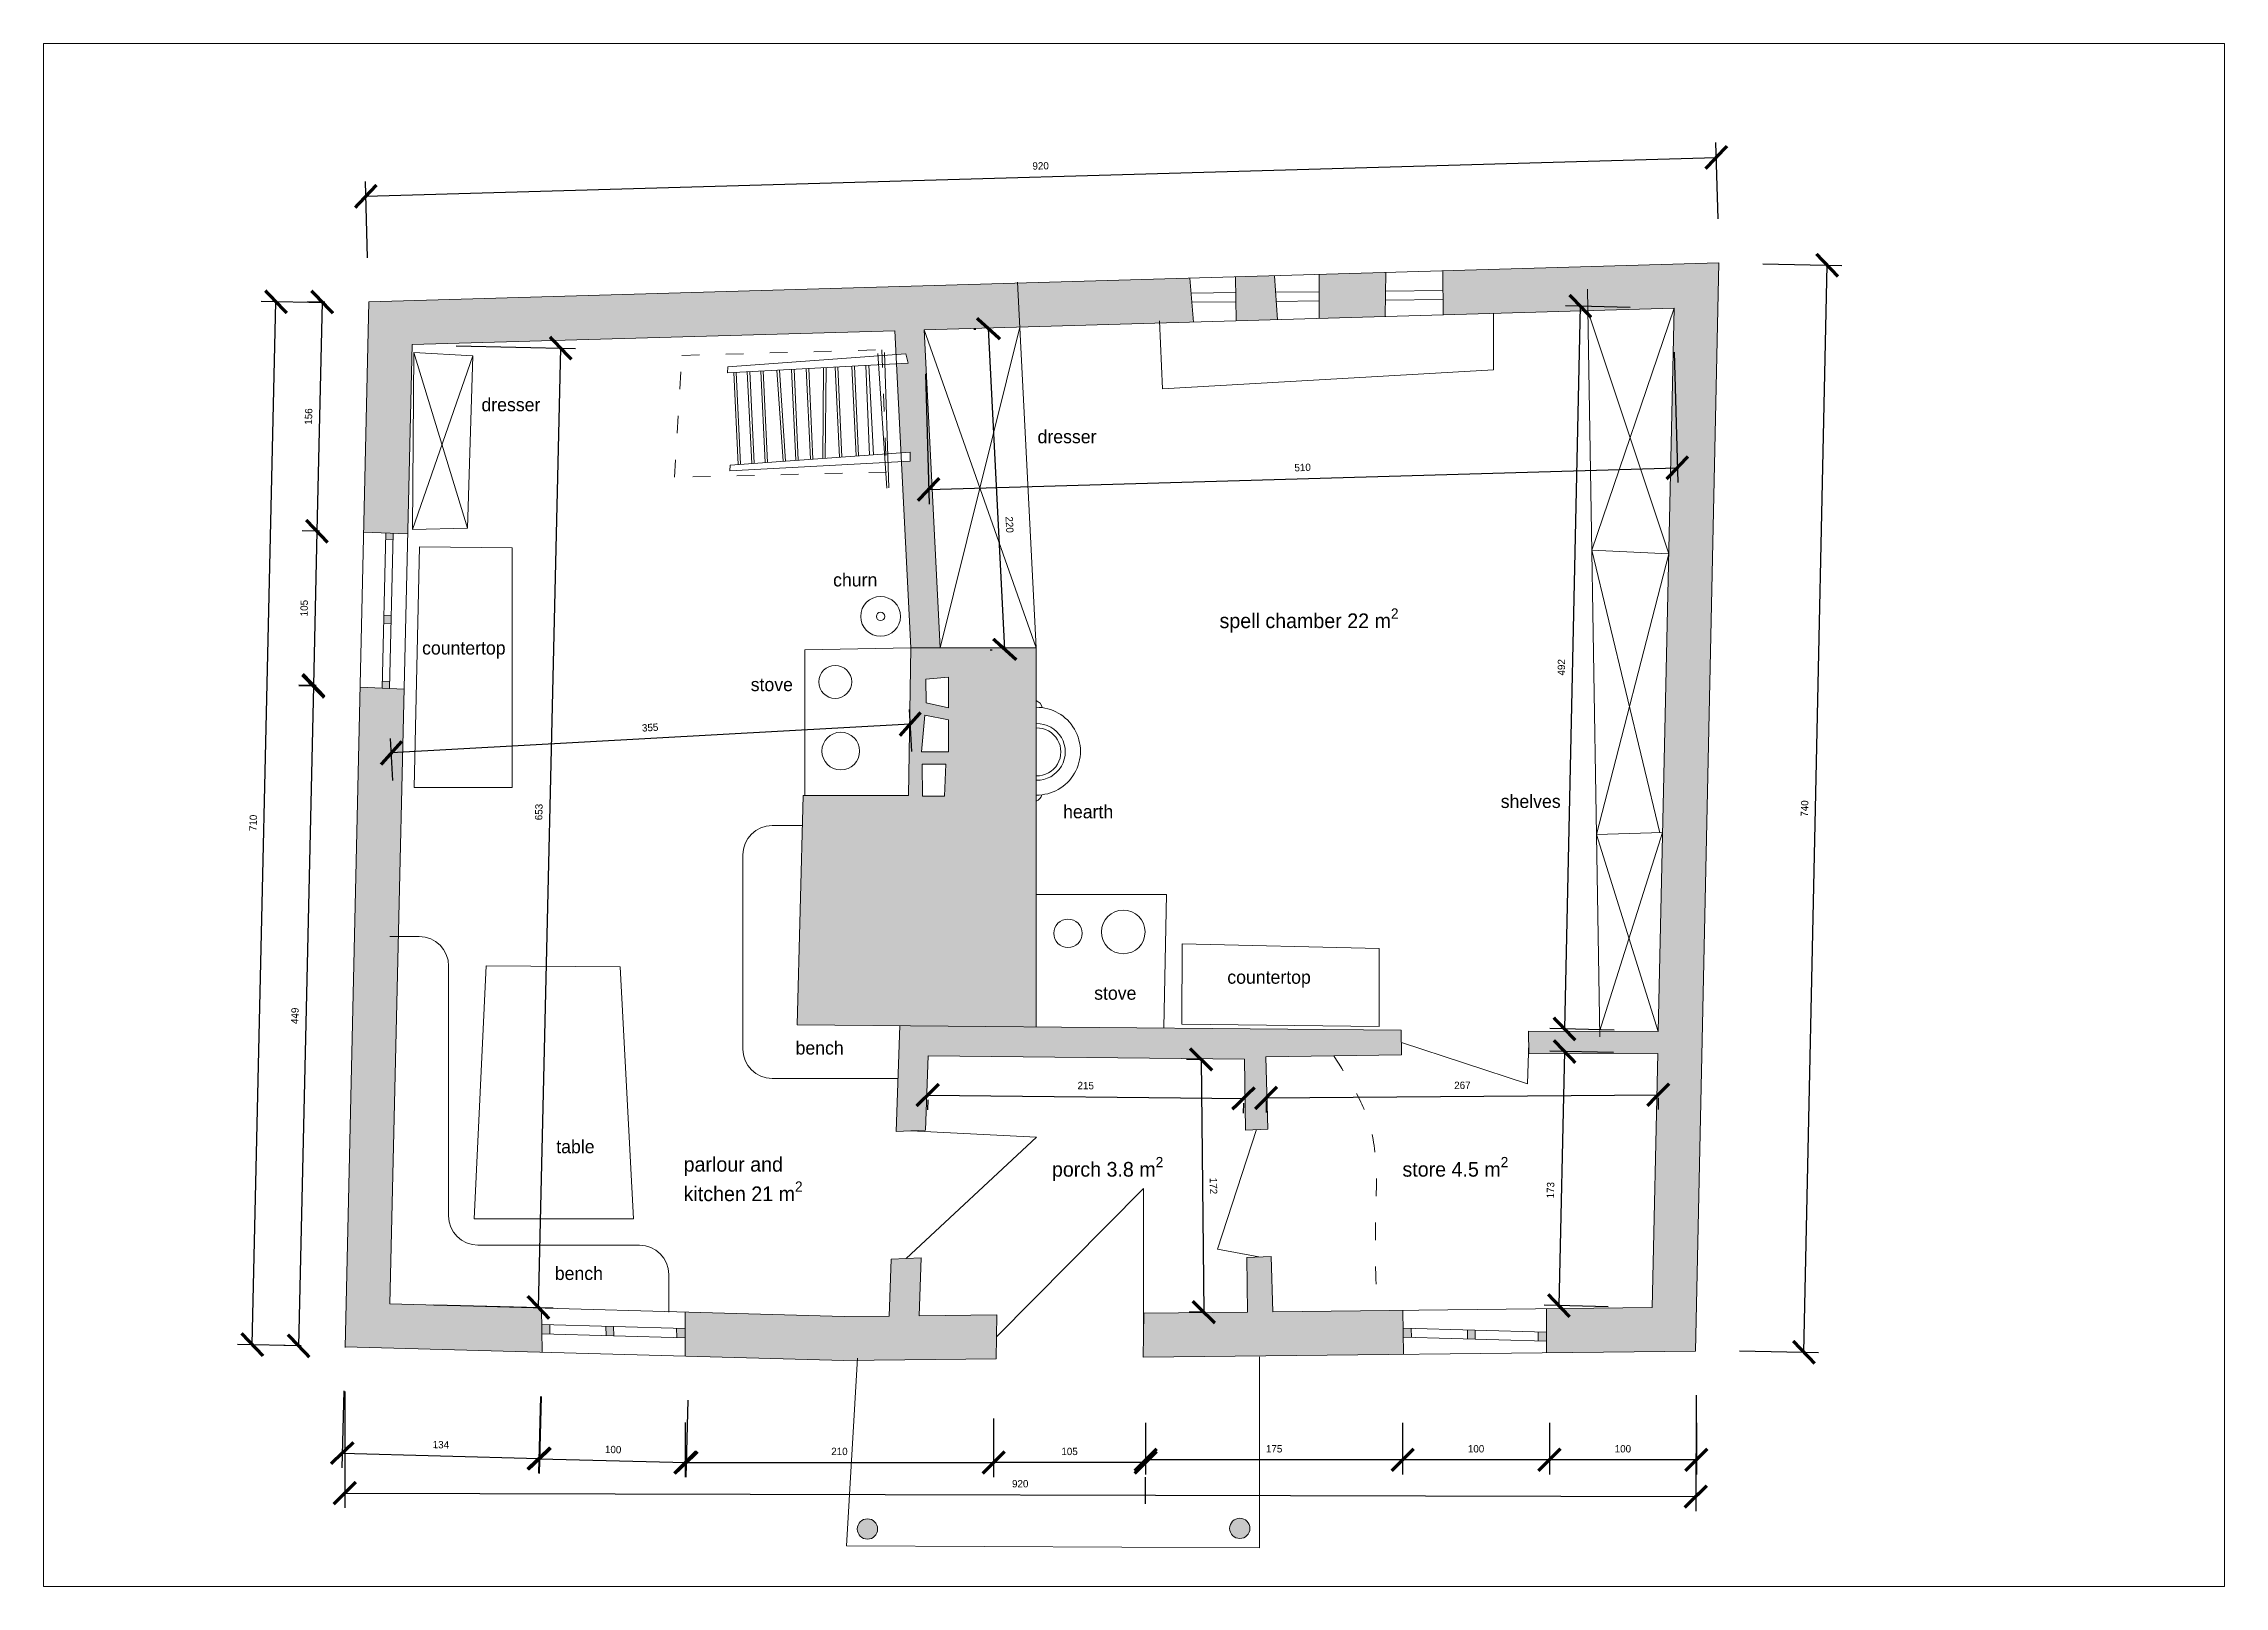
# Model space of a CAD drawing. Header units: centimetres. Extents: x 2280 to 32242, y -4577 to 2534.
# Drawn here: x 15532 to 17017, y 1484 to 2534 of the extents above; entities that cross this region are included whole.
import ezdxf

# ---------------------------------------------------------------- set-up
doc = ezdxf.new("R2010")
doc.units = ezdxf.units.CM
doc.linetypes.add('ACAD_ISO03W100', pattern=[30, 12, -18])
doc.layers.get('0').update_dxf_attribs({"lineweight": 15})
for name, color, linetype, lineweight in [('dim', 40, 'Continuous', 0), ('drzwi', 82, 'Continuous', 15), ('obiekty', 22, 'Continuous', 5), ('przerywana', 7, 'ACAD_ISO03W100', 0)]:
    doc.layers.add(name, color=color, linetype=linetype, lineweight=lineweight)
doc.styles.get("Standard").update_dxf_attribs({"font": 'cdm.shx'})
doc.dimstyles.new('mojje', dxfattribs={"dimtxt": 5, "dimasz": 15, "dimexe": 10, "dimexo": 30, "dimgap": 5, "dimtad": 1, "dimtxsty": 'Standard', "dimblk": 'ARCHTICK', "dimcen": 0, "dimadec": 0, "dimazin": 0, "dimtfac": 1, "dimtmove": 0, "dimatfit": 3, "dimldrblk": 'NONE', "dimfxl": 1, "dimarcsym": 2})

msp = doc.modelspace()

# ---------------------------------------------------------------- texts
at = {"layer": 'dim', "attachment_point": 1}
for s, width, insert, char_height in [('\\A1;{\\Fcdm_nc|c238;dresser}', 132.49912, (15830.317, 2292.769), 9), ('\\A1;{\\Fcdm_nc|c238;dresser}', 132.49912, (16209.006, 2271.002), 9), ('\\A1;{\\Fcdm_nc|c238;churn}', 132.49912, (16069.783, 2173.54), 9), ('\\A1;{\\Fcdm_nc|c238;spell chamber 22 m\\H0.7x;\\S2^ ;}', 132.49912, (16332.918, 2149.579), 10), ('\\A1;{\\Fcdm_nc|c238;countertop}', 132.49912, (15789.893, 2127.208), 9), ('\\A1;{\\Fcdm_nc|c238;stove}', 132.49912, (16013.669, 2102.301), 9), ('\\A1;{\\Fcdm_nc|c238;shelves}', 132.49912, (16524.415, 2022.761), 9), ('\\A1;{\\Fcdm_nc|c238;hearth}', 132.49912, (16226.404, 2015.737), 9), ('\\A1;{\\Fcdm_nc|c238;countertop}', 132.49912, (16338.217, 1903.139), 9), ('\\A1;{\\Fcdm_nc|c238;stove}', 132.49912, (16247.555, 1892.247), 9), ('\\A1;{\\Fcdm_nc|c238;bench}', 132.49912, (16044.226, 1854.982), 9), ('\\A1;{\\Fcdm_nc|c238;table}', 132.49912, (15881.255, 1787.809), 9), ('\\A1;{\\Fcdm_nc|c238;parlour and kitchen 21 m\\H0.7x;\\S2^ ;}', 110.85576, (15967.993, 1776.243), 10), ('\\A1;{\\Fcdm_nc|c238;porch 3.8 m\\H0.7x;\\S2^ ;}', 118.74812, (16218.797, 1776.243), 10), ('\\A1;{\\Fcdm_nc|c238;store 4.5 m\\H0.7x;\\S2^ ;}', 132.73363, (16457.473, 1776.243), 10), ('\\A1;{\\Fcdm_nc|c238;bench}', 132.49912, (15880.274, 1701.508), 9)]:
    msp.add_mtext_dynamic_manual_height_columns(s, width=width, gutter_width=12.5, heights=[0], dxfattribs=dict(at, insert=insert, char_height=char_height))

# ---------------------------------------------------------------- blocks, each defined once
blk = doc.blocks.new('_ArchTick')
at = {"color": 0, "linetype": 'ByBlock', "const_width": 0.15}
blk.add_lwpolyline([(-0.5, -0.5), (0.5, 0.5)], dxfattribs=at)
blk = doc.blocks.new('*D95')
at = {"layer": 'Defpoints', "color": 0, "transparency": 16777216}
for p in [(16672.9, 2384.8), (16746.7, 2383.2), (16657, 1644.9)]:
    blk.add_point(p, dxfattribs=at)
at = {"layer": 'dim', "color": 0, "lineweight": -2, "transparency": 16777216}
for p, q in [((16702.9, 2384.1), (16756.7, 2383)), ((16730.9, 1643.3), (16746.7, 2383.2)), ((16687, 1644.3), (16740.9, 1643.1))]:
    blk.add_line(p, q, dxfattribs=at)
at = {"layer": 'dim', "color": 0, "lineweight": -2, "transparency": 16777216, "xscale": 15, "yscale": 15, "zscale": 15}
for p, rotation in [((16746.7, 2383.2), 88.77032379273399), ((16730.9, 1643.3), 268.770323792734)]:
    blk.add_blockref('_ArchTick', p, dxfattribs=dict(at, rotation=rotation))
at = {"layer": 'dim', "color": 0, "transparency": 16777216, "insert": (16731.3, 2013.4), "char_height": 5, "attachment_point": 5, "rotation": 88.7703}
blk.add_mtext('740', dxfattribs=at)
blk = doc.blocks.new('_None')
blk = doc.blocks.new('*D96')
at = {"layer": 'Defpoints', "color": 0, "transparency": 16777216}
for p in [(16671.2, 2456.6), (16673.2, 2384.8), (15753.6, 2358.3)]:
    blk.add_point(p, dxfattribs=at)
at = {"layer": 'dim', "color": 0, "lineweight": -2, "transparency": 16777216}
for p, q in [((16672.4, 2414.8), (16670.9, 2466.6)), ((15751.6, 2430.1), (16671.2, 2456.6)), ((15752.8, 2388.3), (15751.3, 2440.1))]:
    blk.add_line(p, q, dxfattribs=at)
at = {"layer": 'dim', "color": 0, "lineweight": -2, "transparency": 16777216, "xscale": 15, "yscale": 15, "zscale": 15}
for p, rotation in [((16671.2, 2456.6), 1.646418013730476), ((15751.6, 2430.1), 181.6464180137305)]:
    blk.add_blockref('_ArchTick', p, dxfattribs=dict(at, rotation=rotation))
at = {"layer": 'dim', "color": 0, "transparency": 16777216, "insert": (16211.1, 2450.8), "char_height": 5, "attachment_point": 5, "rotation": 1.6464}
blk.add_mtext('920', dxfattribs=at)
blk = doc.blocks.new('*D97')
at = {"layer": 'Defpoints', "color": 0, "transparency": 16777216}
for p in [(15690.4, 2358.3), (15753.6, 2356.9), (15737.5, 1647)]:
    blk.add_point(p, dxfattribs=at)
at = {"layer": 'dim', "color": 0, "lineweight": -2, "transparency": 16777216}
for p, q in [((15674.3, 1648.5), (15690.4, 2358.3)), ((15723.6, 2357.5), (15680.4, 2358.5)), ((15707.5, 1647.7), (15664.3, 1648.7))]:
    blk.add_line(p, q, dxfattribs=at)
at = {"layer": 'dim', "color": 0, "lineweight": -2, "transparency": 16777216, "xscale": 15, "yscale": 15, "zscale": 15}
for p, rotation in [((15690.4, 2358.3), 88.70096166154403), ((15674.3, 1648.5), 268.7009616615441)]:
    blk.add_blockref('_ArchTick', p, dxfattribs=dict(at, rotation=rotation))
at = {"layer": 'dim', "color": 0, "transparency": 16777216, "insert": (15674.9, 2003.6), "char_height": 5, "attachment_point": 5, "rotation": 88.701}
blk.add_mtext('710', dxfattribs=at)
blk = doc.blocks.new('*D98')
at = {"layer": 'Defpoints', "color": 0, "transparency": 16777216}
for p in [(15737.5, 1646.6), (16657.5, 1644.2), (16657.2, 1545.1)]:
    blk.add_point(p, dxfattribs=at)
at = {"layer": 'dim', "color": 0, "lineweight": -2, "transparency": 16777216}
for p, q in [((15737.4, 1616.6), (15737.2, 1537.5)), ((16657.4, 1614.2), (16657.2, 1535.1)), ((15737.2, 1547.5), (16657.2, 1545.1))]:
    blk.add_line(p, q, dxfattribs=at)
at = {"layer": 'dim', "color": 0, "lineweight": -2, "transparency": 16777216, "xscale": 15, "yscale": 15, "zscale": 15}
for p, rotation in [((15737.2, 1547.5), 179.8489492448681), ((16657.2, 1545.1), 359.8489492448682)]:
    blk.add_blockref('_ArchTick', p, dxfattribs=dict(at, rotation=rotation))
at = {"layer": 'dim', "color": 0, "transparency": 16777216, "insert": (16197.2, 1553.8), "char_height": 5, "attachment_point": 5, "rotation": 359.8489}
blk.add_mtext('920', dxfattribs=at)
blk = doc.blocks.new('*D99')
at = {"layer": 'Defpoints', "color": 0, "transparency": 16777216}
for p in [(15737.5, 1647), (15871.4, 1643.3), (15869.4, 1571)]:
    blk.add_point(p, dxfattribs=at)
at = {"layer": 'dim', "color": 0, "lineweight": -2, "transparency": 16777216}
for p, q in [((15736.7, 1617.1), (15735.2, 1564.7)), ((15870.6, 1613.3), (15869.1, 1561)), ((15735.5, 1574.7), (15869.4, 1571))]:
    blk.add_line(p, q, dxfattribs=at)
at = {"layer": 'dim', "color": 0, "lineweight": -2, "transparency": 16777216, "xscale": 15, "yscale": 15, "zscale": 15}
for p, rotation in [((15735.5, 1574.7), 178.4098337400979), ((15869.4, 1571), 358.4098337400979)]:
    blk.add_blockref('_ArchTick', p, dxfattribs=dict(at, rotation=rotation))
at = {"layer": 'dim', "color": 0, "transparency": 16777216, "insert": (15802.7, 1580.4), "char_height": 5, "attachment_point": 5, "rotation": 358.4098}
blk.add_mtext('134', dxfattribs=at)
blk = doc.blocks.new('*D100')
at = {"layer": 'Defpoints', "color": 0, "transparency": 16777216}
for p in [(15871.7, 1643.3), (15971.6, 1640.8), (15969.8, 1568.3)]:
    blk.add_point(p, dxfattribs=at)
at = {"layer": 'dim', "color": 0, "lineweight": -2, "transparency": 16777216}
for p, q in [((15870.9, 1613.3), (15869.6, 1560.9)), ((15970.9, 1610.8), (15969.5, 1558.3)), ((15869.8, 1570.9), (15969.8, 1568.3))]:
    blk.add_line(p, q, dxfattribs=at)
at = {"layer": 'dim', "color": 0, "lineweight": -2, "transparency": 16777216, "xscale": 15, "yscale": 15, "zscale": 15}
for p, rotation in [((15869.8, 1570.9), 178.5312768202748), ((15969.8, 1568.3), 358.5312768202748)]:
    blk.add_blockref('_ArchTick', p, dxfattribs=dict(at, rotation=rotation))
at = {"layer": 'dim', "color": 0, "transparency": 16777216, "insert": (15920, 1577.1), "char_height": 5, "width": 31.5, "attachment_point": 5, "rotation": 358.5313}
blk.add_mtext('100', dxfattribs=at)
blk = doc.blocks.new('*D94')
at = {"layer": 'Defpoints', "color": 0, "transparency": 16777216}
for p in [(15753.6, 2357.3), (15718.3, 2202.1), (15750.1, 2201.4)]:
    blk.add_point(p, dxfattribs=at)
at = {"layer": 'dim', "color": 0, "lineweight": -2, "transparency": 16777216}
for p, q in [((15723.6, 2358), (15711.9, 2358.3)), ((15721.9, 2358.1), (15718.3, 2202.1)), ((15720.1, 2202.1), (15708.3, 2202.3))]:
    blk.add_line(p, q, dxfattribs=at)
at = {"layer": 'dim', "color": 0, "lineweight": -2, "transparency": 16777216, "xscale": 15, "yscale": 15, "zscale": 15}
for p, rotation in [((15721.9, 2358.1), 88.69345742368404), ((15718.3, 2202.1), 268.693457423684)]:
    blk.add_blockref('_ArchTick', p, dxfattribs=dict(at, rotation=rotation))
at = {"layer": 'dim', "color": 0, "transparency": 16777216, "insert": (15712.6, 2280.2), "char_height": 5, "attachment_point": 5, "rotation": 88.6935}
blk.add_mtext('156', dxfattribs=at)
blk = doc.blocks.new('*D101')
at = {"layer": 'Defpoints', "color": 0, "transparency": 16777216}
for p in [(15750.1, 2201.4), (15715.9, 2097.2), (15747.7, 2096.4)]:
    blk.add_point(p, dxfattribs=at)
at = {"layer": 'dim', "color": 0, "lineweight": -2, "transparency": 16777216}
for p, q in [((15720.1, 2202.1), (15708.3, 2202.4)), ((15718.3, 2202.1), (15715.9, 2097.2)), ((15717.7, 2097.1), (15705.9, 2097.4))]:
    blk.add_line(p, q, dxfattribs=at)
at = {"layer": 'dim', "color": 0, "lineweight": -2, "transparency": 16777216, "xscale": 15, "yscale": 15, "zscale": 15}
for p, rotation in [((15718.3, 2202.1), 88.70177862973921), ((15715.9, 2097.2), 268.7017786297392)]:
    blk.add_blockref('_ArchTick', p, dxfattribs=dict(at, rotation=rotation))
at = {"layer": 'dim', "color": 0, "transparency": 16777216, "insert": (15709.6, 2149.8), "char_height": 5, "attachment_point": 5, "rotation": 88.7018}
blk.add_mtext('105', dxfattribs=at)
blk = doc.blocks.new('*D102')
at = {"layer": 'Defpoints', "color": 0, "transparency": 16777216}
for p in [(15747.7, 2095.9), (15705.8, 1647.7), (15737.5, 1647)]:
    blk.add_point(p, dxfattribs=at)
at = {"layer": 'dim', "color": 0, "lineweight": -2, "transparency": 16777216}
for p, q in [((15715.9, 2096.6), (15705.8, 1647.7)), ((15717.7, 2096.6), (15705.9, 2096.8)), ((15707.5, 1647.7), (15695.8, 1648))]:
    blk.add_line(p, q, dxfattribs=at)
at = {"layer": 'dim', "color": 0, "lineweight": -2, "transparency": 16777216, "xscale": 15, "yscale": 15, "zscale": 15}
for p, rotation in [((15715.9, 2096.6), 88.70177862973888), ((15705.8, 1647.7), 268.7017786297389)]:
    blk.add_blockref('_ArchTick', p, dxfattribs=dict(at, rotation=rotation))
at = {"layer": 'dim', "color": 0, "transparency": 16777216, "insert": (15703.3, 1872.3), "char_height": 5, "attachment_point": 5, "rotation": 88.7018}
blk.add_mtext('449', dxfattribs=at)
blk = doc.blocks.new('*D103')
at = {"layer": 'Defpoints', "color": 0, "transparency": 16777216}
for p in [(16641.5, 2353.8), (16131.7, 2339.2), (16644.6, 2245.3)]:
    blk.add_point(p, dxfattribs=at)
at = {"layer": 'dim', "color": 0, "lineweight": -2, "transparency": 16777216}
for p, q in [((16642.4, 2323.9), (16644.9, 2235.3)), ((16132.6, 2309.2), (16135.1, 2220.6)), ((16134.8, 2230.6), (16644.6, 2245.3))]:
    blk.add_line(p, q, dxfattribs=at)
at = {"layer": 'dim', "color": 0, "lineweight": -2, "transparency": 16777216, "xscale": 15, "yscale": 15, "zscale": 15}
for p, rotation in [((16644.6, 2245.3), 1.646418013730437), ((16134.8, 2230.6), 181.6464180137304)]:
    blk.add_blockref('_ArchTick', p, dxfattribs=dict(at, rotation=rotation))
at = {"layer": 'dim', "color": 0, "transparency": 16777216, "insert": (16389.5, 2245.5), "char_height": 5, "attachment_point": 5, "rotation": 1.6464}
blk.add_mtext('510', dxfattribs=at)
blk = doc.blocks.new('*D104')
at = {"layer": 'Defpoints', "color": 0, "transparency": 16777216}
for p in [(16642.4, 2353.9), (16567.8, 1863.4), (16631.6, 1862)]:
    blk.add_point(p, dxfattribs=at)
at = {"layer": 'dim', "color": 0, "lineweight": -2, "transparency": 16777216}
for p, q in [((16578.6, 2355.3), (16567.8, 1863.4)), ((16612.5, 2354.5), (16568.6, 2355.5)), ((16601.6, 1862.6), (16557.8, 1863.6))]:
    blk.add_line(p, q, dxfattribs=at)
at = {"layer": 'dim', "color": 0, "lineweight": -2, "transparency": 16777216, "xscale": 15, "yscale": 15, "zscale": 15}
for p, rotation in [((16578.6, 2355.3), 88.74005853970274), ((16567.8, 1863.4), 268.7400585397028)]:
    blk.add_blockref('_ArchTick', p, dxfattribs=dict(at, rotation=rotation))
at = {"layer": 'dim', "color": 0, "transparency": 16777216, "insert": (16565.7, 2109.5), "char_height": 5, "attachment_point": 5, "rotation": 88.7401}
blk.add_mtext('492', dxfattribs=at)
blk = doc.blocks.new('*D105')
at = {"layer": 'Defpoints', "color": 0, "transparency": 16777216}
for p in [(16364.4, 1844.4), (16631.4, 1846.6), (16631.6, 1818.6)]:
    blk.add_point(p, dxfattribs=at)
at = {"layer": 'dim', "color": 0, "lineweight": -2, "transparency": 16777216}
for p, q in [((16364.6, 1816.4), (16631.6, 1818.6)), ((16364.7, 1814.4), (16364.7, 1806.4)), ((16631.6, 1816.6), (16631.7, 1808.6))]:
    blk.add_line(p, q, dxfattribs=at)
at = {"layer": 'dim', "color": 0, "lineweight": -2, "transparency": 16777216, "xscale": 15, "yscale": 15, "zscale": 15}
for p, rotation in [((16631.6, 1818.6), 0.4883345942167314), ((16364.6, 1816.4), 180.4883345942168)]:
    blk.add_blockref('_ArchTick', p, dxfattribs=dict(at, rotation=rotation))
at = {"layer": 'dim', "color": 0, "transparency": 16777216, "insert": (16498.3, 1825), "char_height": 5, "attachment_point": 5, "rotation": 0.4883}
blk.add_mtext('267', dxfattribs=at)
blk = doc.blocks.new('*D106')
at = {"layer": 'Defpoints', "color": 0, "transparency": 16777216}
for p in [(16631.3, 1846.6), (16564, 1675.1), (16627.5, 1673.7)]:
    blk.add_point(p, dxfattribs=at)
at = {"layer": 'dim', "color": 0, "lineweight": -2, "transparency": 16777216}
for p, q in [((16601.3, 1847.3), (16557.9, 1848.3)), ((16567.9, 1848), (16564, 1675.1)), ((16597.5, 1674.3), (16554, 1675.3))]:
    blk.add_line(p, q, dxfattribs=at)
at = {"layer": 'dim', "color": 0, "lineweight": -2, "transparency": 16777216, "xscale": 15, "yscale": 15, "zscale": 15}
for p, rotation in [((16567.9, 1848), 88.74005853970203), ((16564, 1675.1), 268.740058539702)]:
    blk.add_blockref('_ArchTick', p, dxfattribs=dict(at, rotation=rotation))
at = {"layer": 'dim', "color": 0, "transparency": 16777216, "insert": (16558.3, 1753.6), "char_height": 5, "attachment_point": 5, "rotation": 88.7401}
blk.add_mtext('173', dxfattribs=at)
blk = doc.blocks.new('*D107')
at = {"layer": 'Defpoints', "color": 0, "transparency": 16777216}
for p in [(16134.5, 1845.1), (16349.5, 1842.9), (16349.2, 1816.1)]:
    blk.add_point(p, dxfattribs=at)
at = {"layer": 'dim', "color": 0, "lineweight": -2, "transparency": 16777216}
for p, q in [((16134.2, 1815.1), (16134.1, 1808.4)), ((16134.2, 1818.4), (16349.2, 1816.1)), ((16349.2, 1812.9), (16349.1, 1806.1))]:
    blk.add_line(p, q, dxfattribs=at)
at = {"layer": 'dim', "color": 0, "lineweight": -2, "transparency": 16777216, "xscale": 15, "yscale": 15, "zscale": 15}
for p, rotation in [((16134.2, 1818.4), 179.4040303090692), ((16349.2, 1816.1), 359.4040303090691)]:
    blk.add_blockref('_ArchTick', p, dxfattribs=dict(at, rotation=rotation))
at = {"layer": 'dim', "color": 0, "transparency": 16777216, "insert": (16241.8, 1824.8), "char_height": 5, "attachment_point": 5, "rotation": 359.404}
blk.add_mtext('215', dxfattribs=at)
blk = doc.blocks.new('*D108')
at = {"layer": 'Defpoints', "color": 0, "transparency": 16777216}
for p in [(16350, 1842.9), (16322.2, 1670.6), (16351.9, 1670.9)]:
    blk.add_point(p, dxfattribs=at)
at = {"layer": 'dim', "color": 0, "lineweight": -2, "transparency": 16777216}
for p, q in [((16320, 1842.6), (16310.4, 1842.5)), ((16320.4, 1842.6), (16322.2, 1670.6)), ((16321.9, 1670.6), (16312.2, 1670.5))]:
    blk.add_line(p, q, dxfattribs=at)
at = {"layer": 'dim', "color": 0, "lineweight": -2, "transparency": 16777216, "xscale": 15, "yscale": 15, "zscale": 15}
for p, rotation in [((16320.4, 1842.6), 90.62013226773718), ((16322.2, 1670.6), 270.6201322677371)]:
    blk.add_blockref('_ArchTick', p, dxfattribs=dict(at, rotation=rotation))
at = {"layer": 'dim', "color": 0, "transparency": 16777216, "insert": (16328.8, 1756.5), "char_height": 5, "attachment_point": 5, "rotation": 270.6201}
blk.add_mtext('172', dxfattribs=at)
blk = doc.blocks.new('*D109')
at = {"layer": 'Defpoints', "color": 0, "transparency": 16777216}
for p in [(15783.2, 2329), (15884.3, 2326.7), (15768, 1676.2)]:
    blk.add_point(p, dxfattribs=at)
at = {"layer": 'dim', "color": 0, "lineweight": -2, "transparency": 16777216}
for p, q in [((15813.1, 2328.3), (15894.3, 2326.4)), ((15869.1, 1673.9), (15884.3, 2326.7)), ((15798, 1675.5), (15879.1, 1673.6))]:
    blk.add_line(p, q, dxfattribs=at)
at = {"layer": 'dim', "color": 0, "lineweight": -2, "transparency": 16777216, "xscale": 15, "yscale": 15, "zscale": 15}
for p, rotation in [((15884.3, 2326.7), 88.66713981412232), ((15869.1, 1673.9), 268.6671398141223)]:
    blk.add_blockref('_ArchTick', p, dxfattribs=dict(at, rotation=rotation))
at = {"layer": 'dim', "color": 0, "transparency": 16777216, "insert": (15869.4, 2011), "char_height": 5, "attachment_point": 5, "rotation": 88.6671}
blk.add_mtext('653', dxfattribs=at)
blk = doc.blocks.new('*D110')
at = {"layer": 'Defpoints', "color": 0, "transparency": 16777216}
for p in [(15769, 2051.2), (16125, 2022.3), (15771.7, 2002.5)]:
    blk.add_point(p, dxfattribs=at)
at = {"layer": 'dim', "color": 0, "lineweight": -2, "transparency": 16777216}
for p, q in [((16123.3, 2052.2), (16121.7, 2080.9)), ((16122.3, 2070.9), (15769, 2051.2)), ((15770, 2032.4), (15768.4, 2061.1))]:
    blk.add_line(p, q, dxfattribs=at)
at = {"layer": 'dim', "color": 0, "lineweight": -2, "transparency": 16777216, "xscale": 15, "yscale": 15, "zscale": 15}
for p, rotation in [((16122.3, 2070.9), 3.205373254630617), ((15769, 2051.2), 183.2053732546306)]:
    blk.add_blockref('_ArchTick', p, dxfattribs=dict(at, rotation=rotation))
at = {"layer": 'dim', "color": 0, "transparency": 16777216, "insert": (15945.2, 2068.5), "char_height": 5, "attachment_point": 5, "rotation": 3.2054}
blk.add_mtext('355', dxfattribs=at)
blk = doc.blocks.new('*D112')
at = {"layer": 'Defpoints', "color": 0, "transparency": 16777216}
for p in [(15969.1, 1625.5), (16179.1, 1625.5), (16179.1, 1568.3)]:
    blk.add_point(p, dxfattribs=at)
at = {"layer": 'dim', "color": 0, "lineweight": -2, "transparency": 16777216}
for p, q in [((15969.1, 1595.5), (15969.1, 1558.3)), ((16179.1, 1595.5), (16179.1, 1558.3)), ((15969.1, 1568.3), (16179.1, 1568.3))]:
    blk.add_line(p, q, dxfattribs=at)
at = {"layer": 'dim', "color": 0, "lineweight": -2, "transparency": 16777216, "xscale": 15, "yscale": 15, "zscale": 15, "rotation": 180}
blk.add_blockref('_ArchTick', (15969.1, 1568.3), dxfattribs=at)
at = {"layer": 'dim', "color": 0, "lineweight": -2, "transparency": 16777216, "xscale": 15, "yscale": 15, "zscale": 15}
blk.add_blockref('_ArchTick', (16179.1, 1568.3), dxfattribs=at)
at = {"layer": 'dim', "color": 0, "transparency": 16777216, "insert": (16074.1, 1575.8), "char_height": 5, "attachment_point": 5}
blk.add_mtext('210', dxfattribs=at)
blk = doc.blocks.new('*D113')
at = {"layer": 'Defpoints', "color": 0, "transparency": 16777216}
for p in [(16557.6, 1625.2), (16657.6, 1625.2), (16557.6, 1570.1)]:
    blk.add_point(p, dxfattribs=at)
at = {"layer": 'dim', "color": 0, "lineweight": -2, "transparency": 16777216}
for p, q in [((16557.6, 1595.2), (16557.6, 1560.1)), ((16657.6, 1595.2), (16657.6, 1560.1)), ((16657.6, 1570.1), (16557.6, 1570.1))]:
    blk.add_line(p, q, dxfattribs=at)
at = {"layer": 'dim', "color": 0, "lineweight": -2, "transparency": 16777216, "xscale": 15, "yscale": 15, "zscale": 15, "rotation": 180}
blk.add_blockref('_ArchTick', (16557.6, 1570.1), dxfattribs=at)
at = {"layer": 'dim', "color": 0, "lineweight": -2, "transparency": 16777216, "xscale": 15, "yscale": 15, "zscale": 15}
blk.add_blockref('_ArchTick', (16657.6, 1570.1), dxfattribs=at)
at = {"layer": 'dim', "color": 0, "transparency": 16777216, "insert": (16607.6, 1577.6), "char_height": 5, "attachment_point": 5}
blk.add_mtext('100', dxfattribs=at)
blk = doc.blocks.new('*D114')
at = {"layer": 'Defpoints', "color": 0, "transparency": 16777216}
for p in [(16457.6, 1625.2), (16557.6, 1625.2), (16457.6, 1570.1)]:
    blk.add_point(p, dxfattribs=at)
at = {"layer": 'dim', "color": 0, "lineweight": -2, "transparency": 16777216}
for p, q in [((16457.6, 1595.2), (16457.6, 1560.1)), ((16557.6, 1595.2), (16557.6, 1560.1)), ((16557.6, 1570.1), (16457.6, 1570.1))]:
    blk.add_line(p, q, dxfattribs=at)
at = {"layer": 'dim', "color": 0, "lineweight": -2, "transparency": 16777216, "xscale": 15, "yscale": 15, "zscale": 15, "rotation": 180}
blk.add_blockref('_ArchTick', (16457.6, 1570.1), dxfattribs=at)
at = {"layer": 'dim', "color": 0, "lineweight": -2, "transparency": 16777216, "xscale": 15, "yscale": 15, "zscale": 15}
blk.add_blockref('_ArchTick', (16557.6, 1570.1), dxfattribs=at)
at = {"layer": 'dim', "color": 0, "transparency": 16777216, "insert": (16507.6, 1577.6), "char_height": 5, "attachment_point": 5}
blk.add_mtext('100', dxfattribs=at)
blk = doc.blocks.new('*D115')
at = {"layer": 'Defpoints', "color": 0, "transparency": 16777216}
for p in [(16282.6, 1625.2), (16457.6, 1625.2), (16282.6, 1570.1)]:
    blk.add_point(p, dxfattribs=at)
at = {"layer": 'dim', "color": 0, "lineweight": -2, "transparency": 16777216}
for p, q in [((16282.6, 1595.2), (16282.6, 1560.1)), ((16457.6, 1595.2), (16457.6, 1560.1)), ((16457.6, 1570.1), (16282.6, 1570.1))]:
    blk.add_line(p, q, dxfattribs=at)
at = {"layer": 'dim', "color": 0, "lineweight": -2, "transparency": 16777216, "xscale": 15, "yscale": 15, "zscale": 15, "rotation": 180}
blk.add_blockref('_ArchTick', (16282.6, 1570.1), dxfattribs=at)
at = {"layer": 'dim', "color": 0, "lineweight": -2, "transparency": 16777216, "xscale": 15, "yscale": 15, "zscale": 15}
blk.add_blockref('_ArchTick', (16457.6, 1570.1), dxfattribs=at)
at = {"layer": 'dim', "color": 0, "transparency": 16777216, "insert": (16370.1, 1577.6), "char_height": 5, "attachment_point": 5}
blk.add_mtext('175', dxfattribs=at)
blk = doc.blocks.new('*D117')
at = {"layer": 'Defpoints', "color": 0, "transparency": 16777216}
for p in [(16179.1, 1568.3), (16179.1, 1568.3), (16282.6, 1570.1)]:
    blk.add_point(p, dxfattribs=at)
at = {"layer": 'dim', "color": 0, "lineweight": -2, "transparency": 16777216}
for p, q in [((16179.1, 1598.3), (16179.1, 1578.3)), ((16282.6, 1568.3), (16179.1, 1568.3)), ((16282.6, 1540.1), (16282.6, 1558.3))]:
    blk.add_line(p, q, dxfattribs=at)
at = {"layer": 'dim', "color": 0, "lineweight": -2, "transparency": 16777216, "xscale": 15, "yscale": 15, "zscale": 15, "rotation": 180}
blk.add_blockref('_ArchTick', (16179.1, 1568.3), dxfattribs=at)
at = {"layer": 'dim', "color": 0, "lineweight": -2, "transparency": 16777216, "xscale": 15, "yscale": 15, "zscale": 15}
blk.add_blockref('_ArchTick', (16282.6, 1568.3), dxfattribs=at)
at = {"layer": 'dim', "color": 0, "transparency": 16777216, "insert": (16230.8, 1575.8), "char_height": 5, "attachment_point": 5}
blk.add_mtext('105', dxfattribs=at)
blk = doc.blocks.new('*D119')
at = {"layer": 'Defpoints', "color": 0, "transparency": 16777216}
for p in [(16175.6, 2340), (16197, 2341.1), (16208.1, 2122.8)]:
    blk.add_point(p, dxfattribs=at)
at = {"layer": 'dim', "color": 0, "lineweight": -2, "transparency": 16777216}
for p, q in [((16167, 2339.5), (16165.6, 2339.5)), ((16186.7, 2121.7), (16175.6, 2340)), ((16178.1, 2121.2), (16176.7, 2121.2))]:
    blk.add_line(p, q, dxfattribs=at)
at = {"layer": 'dim', "color": 0, "lineweight": -2, "transparency": 16777216, "xscale": 15, "yscale": 15, "zscale": 15}
for p, rotation in [((16175.6, 2340), 92.91801572889324), ((16186.7, 2121.7), 272.9180157288932)]:
    blk.add_blockref('_ArchTick', p, dxfattribs=dict(at, rotation=rotation))
at = {"layer": 'dim', "color": 0, "transparency": 16777216, "insert": (16189.9, 2206.6), "char_height": 5, "attachment_point": 5, "rotation": 272.918}
blk.add_mtext('220', dxfattribs=at)

# ---------------------------------------------------------------- dimensions: what is measured, and where the dimension line sits
at = {"layer": 'dim'}
for p1, p2, distance, picture, middle in [((15753.614, 2358.334), (16673.235, 2384.767), 71.832, '*D96', (16211.145, 2450.849)), ((16657.038, 1644.93), (16672.918, 2384.758), -73.838, '*D95', (16731.3, 2013.42)), ((15737.485, 1647.042), (15753.581, 2356.86), 63.16, '*D97', (15674.891, 2003.553)), ((15753.614, 2357.334), (15750.057, 2201.374), -31.749, '*D94', (15712.597, 2280.249)), ((16642.443, 2353.87), (16631.625, 1861.988), -63.852, '*D104', (16565.699, 2109.498)), ((16131.723, 2339.19), (16641.513, 2353.843), -108.608, '*D103', (16389.523, 2245.45)), ((15750.058, 2201.419), (15747.679, 2096.446), -31.749, '*D101', (15709.63, 2149.822)), ((15747.667, 2095.894), (15737.494, 1647.009), -31.749, '*D102', (15703.341, 1872.341)), ((16134.502, 1845.144), (16349.491, 1842.908), -26.769, '*D107', (16241.796, 1824.758)), ((15737.485, 1647.042), (15871.433, 1643.324), -72.352, '*D99', (15802.659, 1580.356)), ((15737.485, 1646.595), (16657.482, 1644.169), -99.046, '*D98', (16197.242, 1553.836))]:
    dim = msp.add_aligned_dim(p1=p1, p2=p2, distance=distance, dimstyle='mojje', dxfattribs=at)
    dim.commit()
    dim.dimension.update_dxf_attribs({"geometry": picture, "text_midpoint": middle})
dim = msp.add_linear_dim(base=(16175.587, 2339.975), p1=(16208.086, 2122.755), p2=(16196.958, 2341.065), angle=92.918016, text='220', dimstyle='mojje', dxfattribs=at)
dim.commit()
dim.dimension.update_dxf_attribs({"geometry": '*D119', "text_midpoint": (16182.406, 2206.181), "dimtype": 161})
for base, p1, p2, angle, picture, middle in [((15884.293, 2326.678), (15767.961, 1676.208), (15783.15, 2329.031), 88.66714, '*D109', (15876.944, 2010.826)), ((16564.047, 1675.076), (16631.287, 1846.639), (16627.483, 1673.681), 268.740059, '*D106', (16565.77, 1753.436)), ((16322.232, 1670.591), (16350.031, 1842.902), (16351.892, 1670.912), 270.620132, '*D108', (16321.303, 1756.435)), ((16631.633, 1818.635), (16364.404, 1844.365), (16631.394, 1846.64), 0.488335, '*D105', (16498.377, 1817.5))]:
    dim = msp.add_linear_dim(base=base, p1=p1, p2=p2, angle=angle, dimstyle='mojje', dxfattribs=at)
    dim.commit()
    dim.dimension.update_dxf_attribs({"geometry": picture, "text_midpoint": middle, "dimtype": 161})
for p1, p2, distance, text, picture, middle in [((16125.018, 2022.258), (15771.682, 2002.47), -48.758, '355', '*D110', (15945.204, 2068.534)), ((15871.669, 1643.317), (15971.642, 1640.754), -72.49, '100', '*D100', (15919.99, 1577.068))]:
    dim = msp.add_aligned_dim(p1=p1, p2=p2, distance=distance, text=text, dimstyle='mojje', dxfattribs=at)
    dim.commit()
    dim.dimension.update_dxf_attribs({"geometry": picture, "text_midpoint": middle})
for base, p1, p2, picture, middle in [((16179.064, 1568.302), (15969.064, 1625.524), (16179.064, 1625.524), '*D112', (16074.064, 1575.802)), ((16282.598, 1570.059), (16457.598, 1625.248), (16282.598, 1625.248), '*D115', (16370.098, 1577.559)), ((16457.598, 1570.059), (16557.598, 1625.248), (16457.598, 1625.248), '*D114', (16507.598, 1577.559)), ((16557.598, 1570.059), (16657.598, 1625.248), (16557.598, 1625.248), '*D113', (16607.598, 1577.559))]:
    dim = msp.add_linear_dim(base=base, p1=p1, p2=p2, dimstyle='mojje', dxfattribs=at)
    dim.commit()
    dim.dimension.update_dxf_attribs({"geometry": picture, "text_midpoint": middle})
dim = msp.add_linear_dim(base=(16179.064, 1568.302), p1=(16282.598, 1570.059), p2=(16179.064, 1568.302), text='105', dimstyle='mojje', dxfattribs=at)
dim.commit()
dim.dimension.update_dxf_attribs({"geometry": '*D117', "text_midpoint": (16230.831, 1575.802)})

# ---------------------------------------------------------------- hatches: boundary and pattern name
h = msp.add_hatch(color=256)
h.dxf.hatch_style = 1
h.paths.add_polyline_path([(15871.221, 1673.341), (15767.961, 1676.208), (15777.695, 2094.589), (15747.667, 2095.894), (15737.495, 1647.042), (15871.669, 1643.317)])
h.paths.add_polyline_path([(16181.33, 1668.796), (16128.402, 1668.197), (16129.761, 1707.609), (16109.428, 1706.757), (16107.99, 1667.967), (16077.319, 1667.62), (15969.064, 1670.625), (15969.064, 1640.614), (16077.072, 1637.615), (16180.788, 1638.787)])
h.paths.add_polyline_path([(16456.714, 1862.552), (16115.314, 1865.546), (16112.647, 1793.601), (16132.754, 1794.444), (16134.502, 1845.144), (16350.031, 1842.902), (16350.554, 1794.52), (16365.739, 1795.156), (16364.404, 1844.365), (16456.909, 1845.676)])
h.paths.add_polyline_path([(16457.813, 1671.921), (16369.109, 1670.918), (16368.088, 1708.546), (16351.492, 1707.85), (16351.894, 1670.723), (16281.366, 1669.926), (16280.824, 1639.918), (16458.261, 1641.924)])
h.paths.add_polyline_path([(16672.918, 2384.758), (16485.062, 2379.358), (16485.27, 2349.352), (16642.443, 2353.87), (16631.617, 1861.633), (16543.361, 1861.851), (16543.54, 1846.414), (16631.287, 1846.639), (16627.487, 1673.838), (16555.651, 1673.026), (16555.651, 1643.024), (16657.038, 1644.17)])
h.paths.add_polyline_path([(16312.769, 2374.406), (15753.614, 2358.334), (15750.058, 2201.419), (15780.159, 2200.465), (15783.153, 2329.171), (16111.727, 2338.615), (16112.56, 2322.273), (16119.236, 2322.758), (16120.787, 2316.548), (16112.873, 2316.122), (16115.962, 2255.529), (16122.363, 2255.988), (16122.363, 2249.778), (16116.272, 2249.45), (16122.729, 2122.755), (16142.703, 2122.755), (16131.723, 2339.19), (16315.216, 2344.464)])
h.paths.add_polyline_path([(16370.35, 2376.061), (16343.811, 2375.298), (16344.152, 2345.296), (16372.305, 2346.105)])
h.paths.add_polyline_path([(16446.192, 2378.241), (16400.814, 2376.937), (16400.814, 2346.924), (16445.625, 2348.212)])
h = msp.add_hatch(color=256)
h.dxf.hatch_style = 1
h.paths.add_polyline_path([(16208.086, 1954.819), (16208.086, 2122.755), (16122.729, 2122.755), (16121.122, 2022.258), (16049.37, 2022.258), (16045.374, 1866.16), (16208.086, 1864.732)])
h.paths.add_polyline_path([(16130.694, 2021.803), (16130.389, 2043.699), (16146.52, 2043.699), (16145.607, 2021.803)], flags=16)
h.paths.add_polyline_path([(16130.085, 2051.91), (16132.216, 2076.848), (16148.346, 2073.807), (16148.346, 2051.91)], flags=16)
h.paths.add_polyline_path([(16148.346, 2082.018), (16133.129, 2085.363), (16132.824, 2101.481), (16148.346, 2102.698)], flags=16)
h.paths.add_polyline_path([(15770.105, 2200.784), (15765.109, 2200.942), (15765.013, 2196.798), (15770.01, 2196.581)])
h.paths.add_polyline_path([(15768.838, 2144.721), (15763.822, 2144.939), (15763.698, 2139.537), (15768.716, 2139.319)])
h.paths.add_polyline_path([(15767.822, 2099.776), (15762.79, 2099.995), (15762.681, 2095.241), (15767.715, 2095.023)])
h.paths.add_polyline_path([(15876.838, 1662.013), (15871.388, 1662.164), (15871.482, 1655.882), (15876.932, 1655.73)])
h.paths.add_polyline_path([(15920.317, 1660.806), (15915.089, 1660.951), (15915.183, 1654.669), (15920.411, 1654.523)])
h.paths.add_polyline_path([(15969.064, 1659.452), (15963.184, 1659.616), (15963.277, 1653.333), (15969.064, 1653.173)])
h.paths.add_polyline_path([(16463.444, 1659.66), (16457.994, 1659.811), (16458.088, 1653.529), (16463.538, 1653.378)])
h.paths.add_polyline_path([(16506.923, 1658.453), (16501.695, 1658.598), (16501.789, 1652.316), (16507.017, 1652.171)])
h.paths.add_polyline_path([(16555.651, 1657.1), (16549.79, 1657.263), (16549.884, 1650.981), (16555.651, 1650.821)])
at = {"layer": 'dim'}
h = msp.add_hatch(color=7, dxfattribs=at)
h.dxf.hatch_style = 1
h.paths.add_polyline_path([(16339.798, 1523.451, 1), (16353.597, 1523.451, 1)])
h.paths.add_polyline_path([(16100.07, 1523.031, 1), (16086.271, 1523.031, 1)])

# ---------------------------------------------------------------- linework, layer by layer
for p, q in [((16370.35, 2376.061), (16372.305, 2346.105)), ((16400.814, 2376.937), (16400.814, 2346.924)), ((16446.192, 2378.241), (16445.625, 2348.212)), ((16485.062, 2379.358), (16485.27, 2349.352)), ((16312.769, 2374.406), (16315.216, 2344.464)), ((16343.811, 2375.298), (16344.152, 2345.296)), ((16142.703, 2122.755), (16131.723, 2339.19)), ((16120.787, 2316.548), (16119.236, 2322.758)), ((16122.363, 2249.778), (16122.363, 2255.988)), ((15750.058, 2201.419), (15780.159, 2200.465)), ((16121.122, 2022.258), (16122.729, 2122.755)), ((16122.729, 2122.755), (16208.086, 2122.755)), ((16208.086, 2122.755), (16208.086, 1954.819)), ((15747.667, 2095.894), (15777.695, 2094.589)), ((16148.346, 2102.698), (16132.824, 2101.481)), ((16132.824, 2101.481), (16133.129, 2085.363)), ((16148.346, 2082.018), (16148.346, 2102.698)), ((16133.129, 2085.363), (16148.346, 2082.018)), ((16132.216, 2076.848), (16130.085, 2051.91)), ((16148.346, 2073.807), (16132.216, 2076.848)), ((16148.346, 2051.91), (16148.346, 2073.807)), ((16130.085, 2051.91), (16148.346, 2051.91)), ((16130.389, 2043.699), (16146.52, 2043.699)), ((16130.694, 2021.803), (16130.389, 2043.699)), ((16146.52, 2043.699), (16145.607, 2021.803)), ((16045.374, 1866.16), (16049.37, 2022.258)), ((16049.37, 2022.258), (16121.122, 2022.258)), ((16145.607, 2021.803), (16130.694, 2021.803)), ((16208.086, 1954.819), (16208.086, 1864.918)), ((16045.374, 1866.16), (16456.714, 1862.552)), ((16112.647, 1793.601), (16115.323, 1865.807)), ((16543.361, 1861.851), (16631.617, 1861.633)), ((16134.502, 1845.144), (16132.754, 1794.444)), ((16350.031, 1842.902), (16134.502, 1845.144)), ((16364.404, 1844.365), (16456.909, 1845.676)), ((16365.739, 1795.156), (16364.404, 1844.365)), ((16543.54, 1846.414), (16631.287, 1846.639)), ((16351.894, 1670.723), (16351.492, 1707.85)), ((16369.109, 1670.918), (16368.088, 1708.546)), ((16107.99, 1667.967), (16109.428, 1706.757)), ((16129.761, 1707.609), (16128.402, 1668.197)), ((15871.221, 1673.341), (15871.669, 1643.317)), ((15969.064, 1670.625), (15969.064, 1640.614)), ((16457.813, 1671.921), (16458.261, 1641.924)), ((16555.651, 1673.026), (16555.651, 1643.024))]:
    msp.add_line(p, q)
for points in [[(16456.909, 1845.676), (16456.714, 1862.552)], [(16543.361, 1861.851), (16543.54, 1846.414)], [(16112.647, 1793.601), (16132.754, 1794.444)], [(16368.088, 1708.546), (16351.492, 1707.85)], [(16129.761, 1707.609), (16109.428, 1706.757)], [(16128.402, 1668.197), (16181.33, 1668.796)], [(16180.788, 1638.787), (16181.33, 1668.796)], [(16281.366, 1669.926), (16280.824, 1639.918)], [(16281.366, 1669.926), (16351.894, 1670.723)]]:
    msp.add_lwpolyline(points)
at = {"layer": 'drzwi'}
for p, q in [((15765.109, 2200.942), (15762.681, 2095.241)), ((15770.105, 2200.784), (15767.715, 2095.023)), ((15765.013, 2196.798), (15770.01, 2196.581)), ((15763.698, 2139.537), (15768.716, 2139.319)), ((15763.822, 2144.939), (15768.838, 2144.721)), ((15762.79, 2099.995), (15767.822, 2099.776)), ((16350.554, 1794.52), (16350.031, 1842.902)), ((16456.811, 1854.114), (16542.691, 1825.987)), ((16542.691, 1825.987), (16543.45, 1854.133)), ((16208.319, 1789.684), (16119.594, 1707.183)), ((16122.701, 1794.022), (16208.319, 1789.684)), ((16358.147, 1794.838), (16331.44, 1713.478)), ((16281.095, 1754.819), (16181.059, 1653.791)), ((16281.095, 1654.922), (16281.095, 1754.819)), ((16331.44, 1713.478), (16359.79, 1708.198)), ((15876.838, 1662.013), (15876.932, 1655.73)), ((15915.089, 1660.951), (15915.183, 1654.669)), ((15920.317, 1660.806), (15920.411, 1654.523)), ((15963.184, 1659.616), (15963.277, 1653.333)), ((16463.444, 1659.66), (16463.538, 1653.378)), ((16501.695, 1658.598), (16501.789, 1652.316)), ((16506.923, 1658.453), (16507.017, 1652.171)), ((16549.79, 1657.263), (16549.884, 1650.981))]:
    msp.add_line(p, q, dxfattribs=at)
msp.add_lwpolyline([(15532.178, 2533.989), (17017.178, 2533.989), (17017.178, 1483.989), (15532.178, 1483.989)], close=True, dxfattribs=at)
for points in [[(16313.598, 2364.269), (16343.933, 2364.579)], [(16371.081, 2364.857), (16400.814, 2365.161)], [(16445.954, 2365.622), (16485.154, 2366.023)], [(16314.11, 2357.997), (16344.005, 2358.303)], [(16371.491, 2358.584), (16400.814, 2358.883)], [(16445.835, 2359.343), (16485.198, 2359.746)], [(16350.554, 1794.52), (16365.739, 1795.156)], [(15871.388, 1662.164), (15969.064, 1659.452)], [(15871.482, 1655.882), (15969.064, 1653.173)], [(16457.994, 1659.811), (16555.651, 1657.1)], [(16458.088, 1653.529), (16555.651, 1650.821)]]:
    msp.add_lwpolyline(points, dxfattribs=at)
at = {"layer": 'obiekty'}
for p, q in [((16208.086, 2122.755), (16195.404, 2371.546)), ((16591.784, 1857.984), (16583.432, 2366.8)), ((16519.492, 2311.899), (16519.492, 2350.335)), ((16583.672, 2352.18), (16638.766, 2186.662)), ((16642.443, 2353.87), (16586.348, 2189.166)), ((16122.729, 2122.755), (16111.727, 2338.615)), ((16131.723, 2339.19), (16208.086, 2122.755)), ((16196.958, 2341.065), (16142.703, 2122.755)), ((16292.12, 2345.296), (16293.985, 2299.06)), ((15784.19, 2323.749), (15783.303, 2203.259)), ((15824.354, 2321.409), (15783.303, 2203.259)), ((15824.354, 2321.409), (15784.19, 2323.749)), ((15784.19, 2323.749), (15820.758, 2204.16)), ((15820.758, 2204.16), (15824.354, 2321.409)), ((16119.236, 2322.758), (15998.187, 2313.962)), ((16100.277, 2323.178), (16106.303, 2231.459)), ((16107.824, 2231.634), (16104.71, 2323.684)), ((15997.911, 2309.932), (16120.787, 2316.548)), ((15998.187, 2313.962), (15997.911, 2309.932)), ((16002.089, 2310.157), (16005.204, 2247.582)), ((16006.75, 2247.693), (16003.876, 2310.254)), ((16011.339, 2310.655), (16014.447, 2248.245)), ((16015.996, 2248.356), (16013.13, 2310.752)), ((16020.458, 2311.146), (16023.558, 2248.899)), ((16025.106, 2249.01), (16022.247, 2311.243)), ((16031.548, 2311.743), (16035.705, 2249.77)), ((16037.256, 2249.882), (16033.339, 2311.84)), ((16041.408, 2312.274), (16044.489, 2250.401)), ((16046.043, 2250.512), (16043.201, 2312.371)), ((16051.353, 2312.81), (16054.425, 2251.114)), ((16055.977, 2251.225), (16053.143, 2312.906)), ((16063.274, 2313.452), (16062.825, 2251.716)), ((16064.384, 2251.828), (16065.07, 2313.548)), ((16071.103, 2313.873), (16074.158, 2252.53)), ((16075.715, 2252.641), (16072.898, 2313.97)), ((16082.459, 2314.484), (16085.504, 2253.344)), ((16087.059, 2253.455), (16084.251, 2314.581)), ((16092.043, 2315), (16094.551, 2253.993)), ((16097.253, 2254.187), (16094.073, 2315.11)), ((16293.985, 2299.06), (16519.492, 2311.899)), ((15999.487, 2243.162), (16122.363, 2249.778)), ((15999.763, 2247.192), (15999.487, 2243.162)), ((16122.363, 2255.988), (15999.763, 2247.192)), ((15783.303, 2203.259), (15820.758, 2204.16)), ((15784.414, 2027.776), (15788.04, 2191.572)), ((15788.04, 2191.572), (15851.144, 2190.847)), ((15851.144, 2190.847), (15851.144, 2027.776)), ((16586.348, 2189.166), (16638.766, 2186.662)), ((16586.348, 2189.166), (16632.823, 1996.95)), ((16589.521, 1995.826), (16638.766, 2186.662)), ((16122.729, 2122.755), (16050.582, 2121.338)), ((16050.582, 2121.338), (16050.582, 2022.258)), ((15851.144, 2027.776), (15784.414, 2027.776)), ((16028.318, 2001.811), (16048.847, 2001.811)), ((16589.521, 1995.826), (16634.594, 1996.996)), ((16589.521, 1995.826), (16631.617, 1861.633)), ((16591.722, 1861.742), (16634.594, 1996.996)), ((16008.318, 1849.704), (16008.318, 1981.811)), ((16208.086, 1954.819), (16296.751, 1954.819)), ((16296.751, 1954.819), (16294.906, 1864.356)), ((15767.961, 1926.208), (15787.961, 1926.208)), ((16307.472, 1921.38), (16307.159, 1866.563)), ((16441.702, 1918.106), (16307.472, 1921.38)), ((16441.702, 1864.94), (16441.702, 1918.106)), ((15807.961, 1906.208), (15807.961, 1736.208)), ((15833.502, 1906.291), (15825.331, 1734.087)), ((15924.871, 1905.548), (15833.502, 1906.291)), ((15933.785, 1734.087), (15924.871, 1905.548)), ((16307.159, 1866.563), (16441.702, 1864.94)), ((16113.985, 1829.704), (16028.318, 1829.704)), ((15825.331, 1734.087), (15933.785, 1734.087)), ((15827.961, 1716.208), (15937.961, 1716.208)), ((15957.961, 1696.208), (15957.961, 1670.625)), ((16086.405, 1639.389), (16078.859, 1511.503)), ((16360.078, 1510.278), (16360.078, 1640.176)), ((16078.859, 1511.503), (16360.078, 1510.278))]:
    msp.add_line(p, q, dxfattribs=at)
for points in [[(16280.824, 1639.918), (16657.038, 1644.17), (16672.918, 2384.758), (15753.614, 2358.334), (15737.485, 1646.595)], [(16631.617, 1861.633), (16642.443, 2353.87), (16131.723, 2339.19)], [(16111.727, 2338.615), (15783.153, 2329.171), (15767.961, 1676.208), (16077.319, 1667.62), (16107.99, 1667.967)], [(16369.109, 1670.918), (16627.487, 1673.838), (16631.287, 1846.639)], [(15737.485, 1647.042), (16077.072, 1637.615), (16180.788, 1638.787)]]:
    msp.add_lwpolyline(points, dxfattribs=at)
for centre, radius in [((16102.108, 2144.188), 13.535), ((16102.108, 2144.188), 2.882), ((16071.234, 2099.566), 11.241), ((16074.981, 2052.497), 12.847), ((16229.73, 1928.45), 9.695), ((16267.351, 1929.426), 14.885), ((16093.17, 1523.031), 6.9), ((16346.698, 1523.451), 6.9)]:
    msp.add_circle(centre, radius, dxfattribs=at)
for centre, radius, start, end in [((16205.739, 2080.887), 6.448, 10.433563, 68.654447), ((16208.304, 2052.402), 29.893, 269.583237, 90.416763), ((16208.579, 2051.94), 19.29, 268.536198, 91.463802), ((16208.579, 2051.94), 16.29, 268.266539, 91.733461), ((16205.739, 2024.434), 6.448, 291.345553, 344.705254), ((16028.318, 1981.811), 20, 90, 180), ((15787.961, 1906.208), 20, 0, 90), ((16028.318, 1849.704), 20, 180, 270), ((15827.961, 1736.208), 20, 180, 270), ((15937.961, 1696.208), 20, 0, 90)]:
    msp.add_arc(centre, radius, start, end, dxfattribs=at)
at = {"layer": 'przerywana'}
msp.add_lwpolyline([(15966.807, 2321.755), (16103.019, 2325.616), (16106.214, 2242.367), (15961.786, 2238.826)], close=True, dxfattribs=at)
msp.add_spline([(16410.656, 1845.02), (16435.036, 1798.539), (16439.115, 1729.243), (16440.135, 1671.921)], degree=3, dxfattribs=at)

msp.set_redraw_order([(e.dxf.handle, doc.entitydb.next_handle()) for e in msp.query("TEXT MTEXT ATTDEF DIMENSION ARC_DIMENSION")])  # texts and dimensions are drawn at this point

doc.saveas('drawing.dxf')
